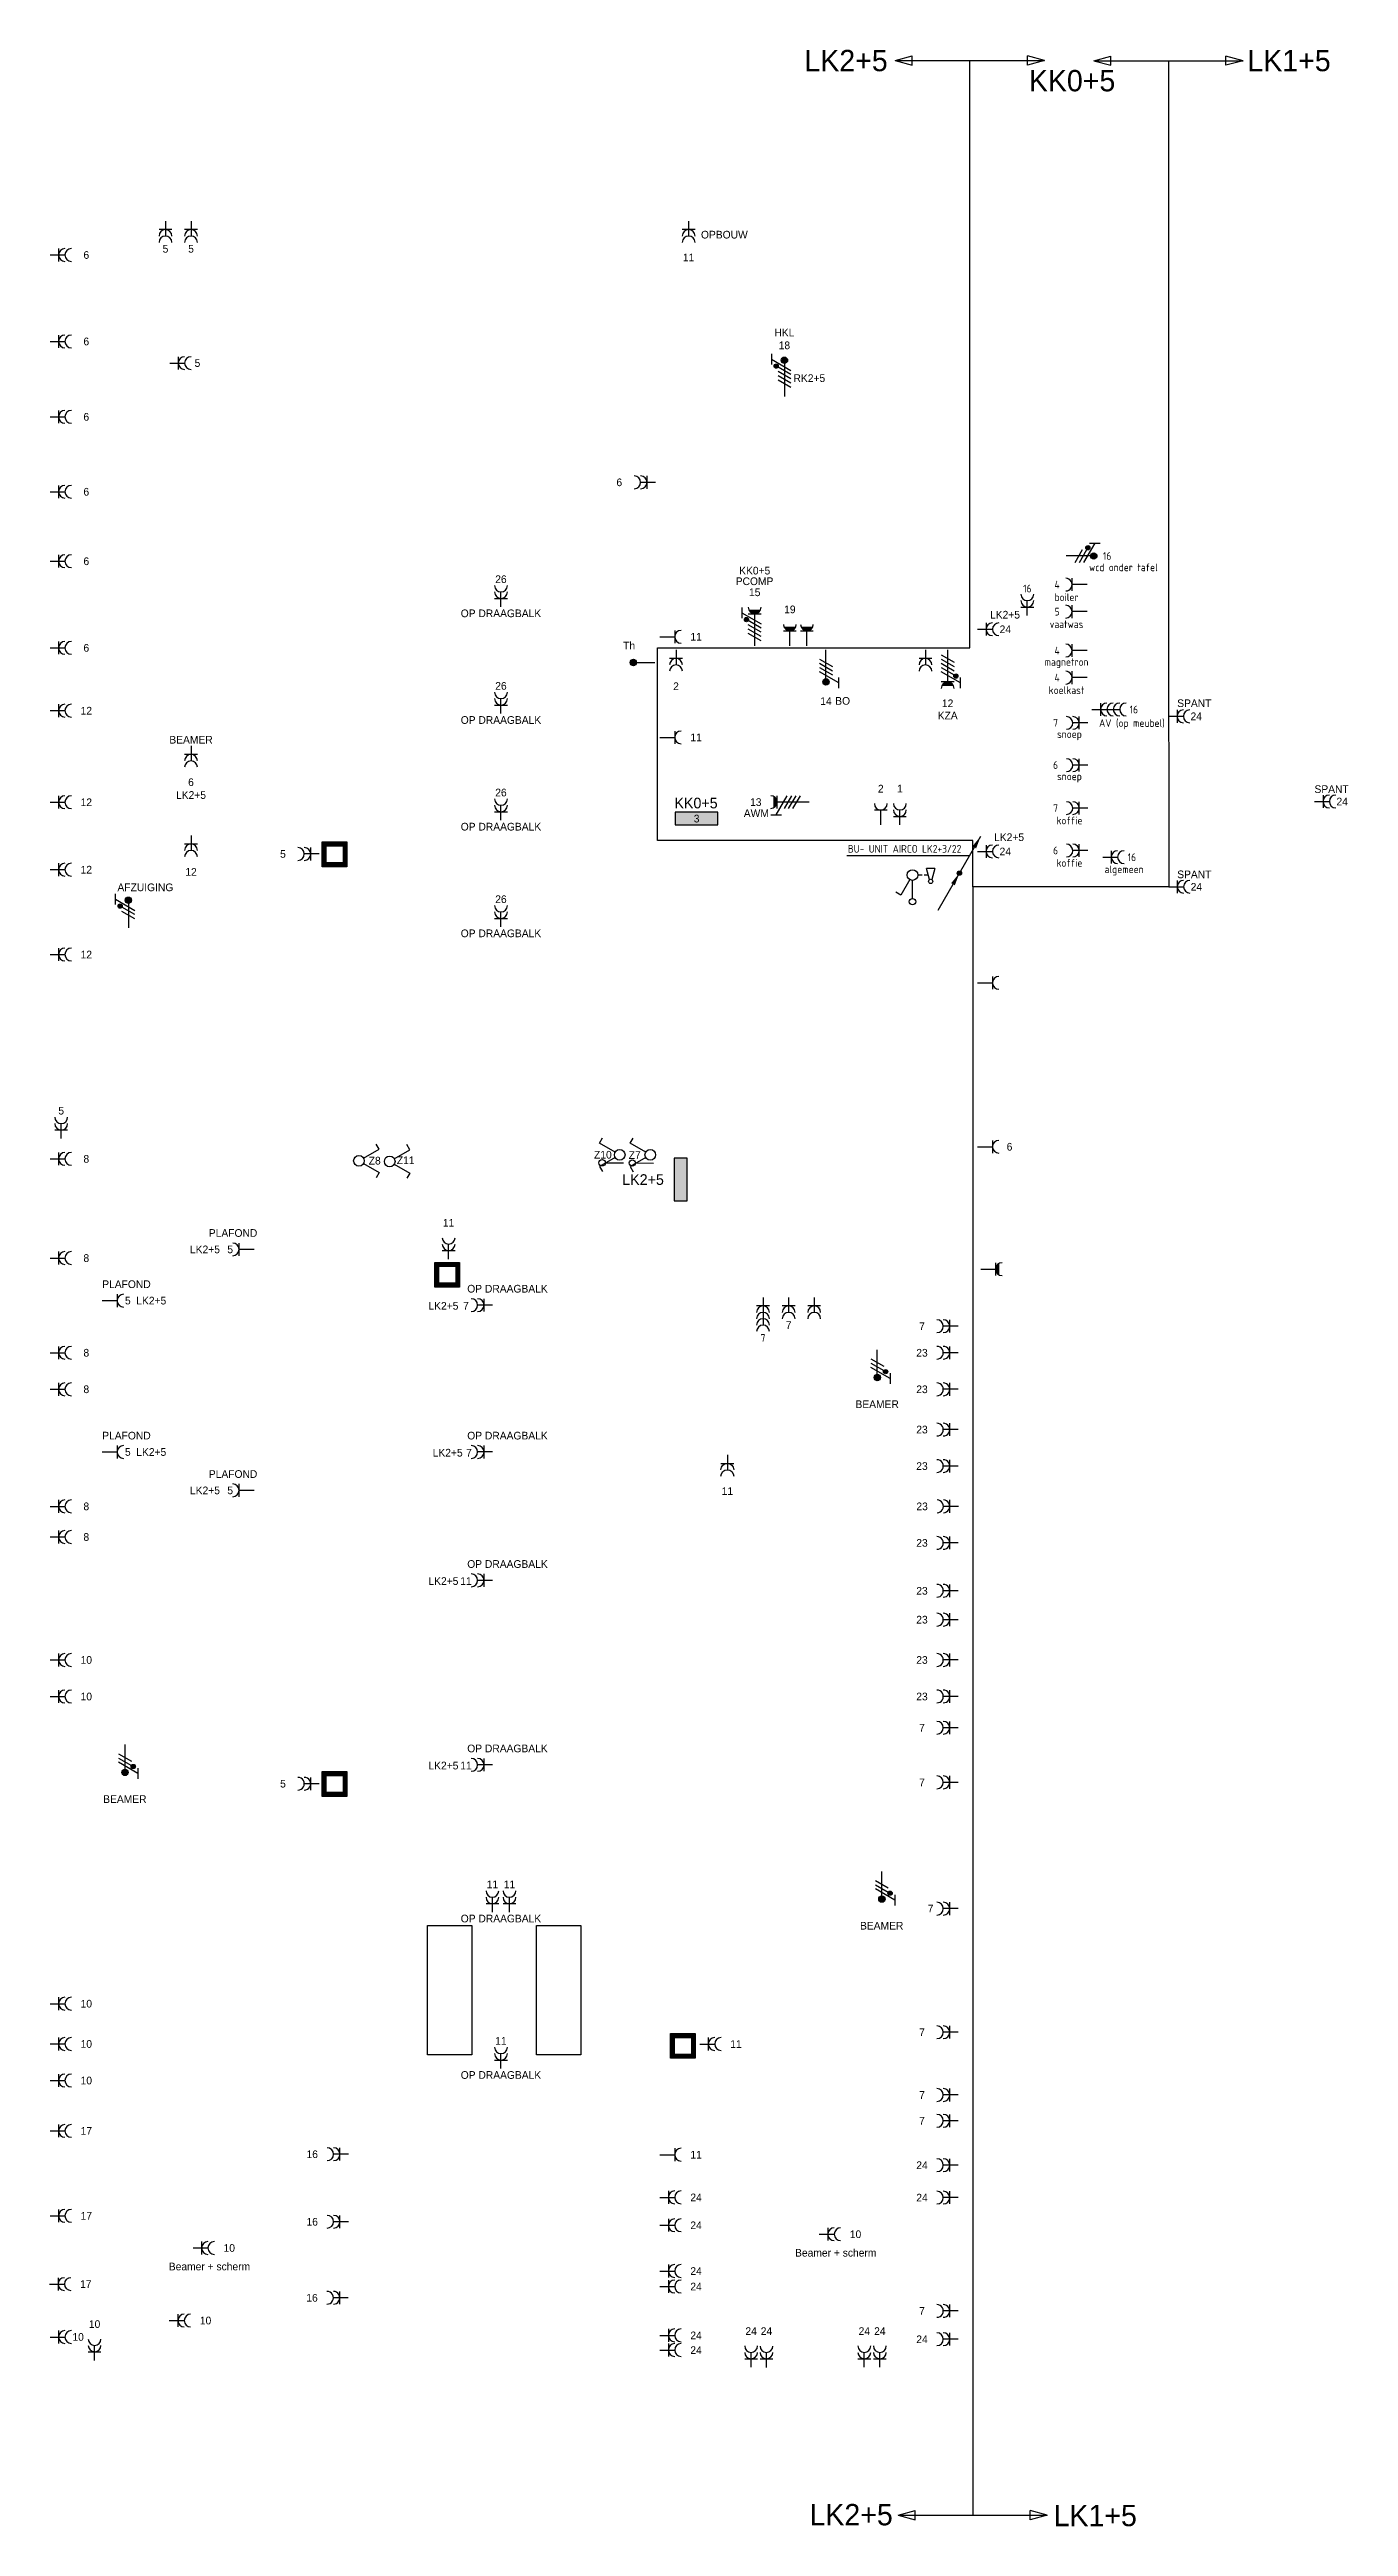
# Model space of a CAD drawing. Header units: millimetres. Extents: x -5310 to 109871, y 0 to 83621.
# Drawn here: x 45364 to 75821, y 25570 to 83621 of the extents above; entities that cross this region are included whole.
import ezdxf
from ezdxf.enums import TextEntityAlignment as Align
from ezdxf.lldxf.tags import DXFTag

# ---------------------------------------------------------------- set-up
doc = ezdxf.new("R2010")
doc.units = ezdxf.units.MM
doc.header["$LTSCALE"] = 100
for name, color, linetype in [('EL6112--', 3, 'Continuous'), ('EL6132--', 3, 'Continuous'), ('EL6212--', 3, 'Continuous'), ('EL6212--_S', 4, 'Continuous'), ('EL6221--', 3, 'Continuous'), ('EL6222--', 3, 'Continuous'), ('EL6311--', 3, 'Continuous')]:
    doc.layers.add(name, color=color, linetype=linetype)
doc.styles.add('buro-018', font='BUROFONT.shx', dxfattribs={"height": 180})
doc.styles.add('BURO-025', font='BUROFONT.shx', dxfattribs={"height": 250})
doc.styles.add('BURO-035', font='BUROFONT.shx', dxfattribs={"height": 350})
doc.styles.add('STABICAD-012', font='ISOCP.SHX', dxfattribs={"height": 1.2})
doc.styles.add('STABICAD-018', font='ISOCP.SHX', dxfattribs={"height": 180})
tags = doc.linetypes.add('CENTER', pattern=[2, 1.25, -0.25, 0.25, -0.25]).pattern_tags.tags
tags[10:11] = [DXFTag(74, 4), DXFTag(75, 0), DXFTag(340, '0'), DXFTag(46, 1.0), DXFTag(50, 0.0), DXFTag(44, 0.0), DXFTag(45, 0.0)]
tags[8:9] = [DXFTag(74, 4), DXFTag(75, 0), DXFTag(340, '0'), DXFTag(46, 1.0), DXFTag(50, 0.0), DXFTag(44, 0.0), DXFTag(45, 0.0)]
tags[6:7] = [DXFTag(74, 4), DXFTag(75, 0), DXFTag(340, '0'), DXFTag(46, 1.0), DXFTag(50, 0.0), DXFTag(44, 0.0), DXFTag(45, 0.0)]
tags[4:5] = [DXFTag(74, 4), DXFTag(75, 0), DXFTag(340, '0'), DXFTag(46, 1.0), DXFTag(50, 0.0), DXFTag(44, 0.0), DXFTag(45, 0.0)]

msp = doc.modelspace()

# ---------------------------------------------------------------- texts
at = {"layer": 'EL6112--', "color": 1, "style": 'STABICAD-018'}
msp.add_text(' BU- UNIT AIRCO LK2+3/22', height=180, dxfattribs=at).set_placement((63979, 64798))
at = {"layer": 'EL6212--', "color": 1, "style": 'buro-018'}
msp.add_text('BEAMER', height=180, dxfattribs=at).set_placement((48682, 67445), align=Align.MIDDLE_CENTER)
for s, p in [('AFZUIGING', (46957, 63896)), ('PLAFOND', (49100, 55795)), ('PLAFOND', (46600, 54595)), ('OP DRAAGBALK', (55159, 54489)), ('PLAFOND', (46600, 51046)), ('OP DRAAGBALK', (55159, 51046)), ('PLAFOND', (49100, 50146)), ('OP DRAAGBALK', (55159, 48037)), ('OP DRAAGBALK', (55159, 43714))]:
    msp.add_text(s, height=180, dxfattribs=at).set_placement(p)
at = {"layer": 'EL6222--', "color": 1, "style": 'buro-018'}
for s, p in [('OPBOUW', (60639, 79193)), ('SPANT', (71805, 68211)), ('SPANT', (75024, 66198)), ('SPANT', (71805, 64200))]:
    msp.add_text(s, height=180, dxfattribs=at).set_placement(p)
for p in [(55949, 70408), (55949, 67908), (55949, 65408), (55949, 62908), (55949, 39818), (55949, 36151)]:
    msp.add_text('OP DRAAGBALK', height=180, dxfattribs=at).set_placement(p, align=Align.MIDDLE_CENTER)

# ---------------------------------------------------------------- blocks, each defined once
blk = doc.blocks.new('111304A')
at = {"color": 0, "linetype": 'Continuous'}
for p, q in [((-1.5, 3), (1.5, 3)), ((0, 1), (0, 4.5))]:
    blk.add_line(p, q, dxfattribs=at)
for centre in [(0, 6), (0, 4.5)]:
    blk.add_arc(centre, 1.5, 180, 0, dxfattribs=at)
at = {"color": 0, "linetype": 'Continuous', "style": 'buro-018'}
for tag, p in [('PANEL', (0, 11.5)), ('CIRCUIT', (0, 8.5)), ('SUBCIRCUIT', (4.5, 8.5))]:
    blk.add_attdef(tag, text='', height=1.8, dxfattribs=at).set_placement(p, align=Align.MIDDLE)
at = {"color": 0, "linetype": 'Continuous', "style": 'buro-018', "flags": 1}
for tag, p in [('POWERCODE', (13, 8.5)), ('ARTICLECODE', (0, 0))]:
    blk.add_attdef(tag, text='', height=1.8, dxfattribs=at).set_placement(p, align=Align.MIDDLE)
blk = doc.blocks.new('111304')
at = {"color": 0, "linetype": 'Continuous'}
for p, q in [((-1.5, 4.5), (1.5, 4.5)), ((0, 1), (0, 4.5))]:
    blk.add_line(p, q, dxfattribs=at)
blk.add_arc((0, 6), 1.5, 180, 0, dxfattribs=at)
at = {"color": 0, "linetype": 'Continuous', "style": 'buro-018'}
for tag, p in [('PANEL', (0, 11.5)), ('CIRCUIT', (0, 8.5)), ('SUBCIRCUIT', (4.5, 8.5))]:
    blk.add_attdef(tag, text='', height=1.8, dxfattribs=at).set_placement(p, align=Align.MIDDLE)
at = {"color": 0, "linetype": 'Continuous', "style": 'buro-018', "flags": 1}
for tag, p in [('POWERCODE', (13, 8.5)), ('ARTICLECODE', (0, 0))]:
    blk.add_attdef(tag, text='', height=1.8, dxfattribs=at).set_placement(p, align=Align.MIDDLE)
blk = doc.blocks.new('111304WD')
at = {"color": 0, "linetype": 'Continuous'}
for p, q in [((-1.5, 4.5), (1.5, 4.5)), ((1.3, 5.25), (-1.3, 5.25)), ((1.16, 5.05), (-1.16, 5.05)), ((0.96, 4.85), (-0.96, 4.85)), ((0.65, 4.65), (-0.65, 4.65)), ((0, 1), (0, 4.5))]:
    blk.add_line(p, q, dxfattribs=at)
blk.add_arc((0, 6), 1.5, 180, 0, dxfattribs=at)
at = {"color": 0, "linetype": 'Continuous', "style": 'buro-018'}
for tag, p in [('PANEL', (0, 11.5)), ('CIRCUIT', (0, 8.5)), ('SUBCIRCUIT', (4.5, 8.5))]:
    blk.add_attdef(tag, text='', height=1.8, dxfattribs=at).set_placement(p, align=Align.MIDDLE)
at = {"color": 0, "linetype": 'Continuous', "style": 'buro-018', "flags": 1}
for tag, p in [('POWERCODE', (13, 8.5)), ('ARTICLECODE', (0, 0))]:
    blk.add_attdef(tag, text='', height=1.8, dxfattribs=at).set_placement(p, align=Align.MIDDLE)
blk = doc.blocks.new('1116A4C')
at = {"color": 0, "linetype": 'Continuous'}
for p, q in [((-5, 4), (-5, 1)), ((5, 4), (-5, 4)), ((-5, 1), (5, 1)), ((5, 1), (5, 4))]:
    blk.add_line(p, q, dxfattribs=at)
blk.add_solid([(-5, 4), (-5, 1), (5, 4), (5, 1)], dxfattribs=at)
at = {"color": 0, "linetype": 'Continuous', "style": 'buro-018'}
for tag, p in [('PANEL', (0, 15)), ('PANELNAME', (0, 6)), ('CIRCUIT', (0, 9)), ('SUBCIRCUIT', (4.5, 9))]:
    blk.add_attdef(tag, text='', height=1.8, dxfattribs=at).set_placement(p, align=Align.MIDDLE)
at = {"color": 0, "linetype": 'Continuous', "style": 'buro-018', "flags": 1}
blk.add_attdef('ARTICLECODE', text='', height=1.8, dxfattribs=at).set_placement((0, 0), align=Align.MIDDLE)
at = {"layer": 'EL6222--', "color": 1, "style": 'STABICAD-012', "flags": 1}
blk.add_attdef('CASCADINGPANEL', text='', height=1.8, rotation=89.99996, dxfattribs=at).set_placement((950.89, 579.66), align=Align.MIDDLE_CENTER)
blk = doc.blocks.new('111304DW')
at = {"color": 0, "linetype": 'Continuous'}
for p, q in [((-3, 9.98), (-3, 7.48)), ((-3, 8.73), (1.5, 6.13)), ((-1.5, 8.5), (1.5, 8.5)), ((1.5, 5.13), (-1.5, 6.87)), ((1.5, 4.13), (-1.5, 5.87)), ((1.3, 9.25), (-1.3, 9.25)), ((1.16, 9.05), (-1.16, 9.05)), ((0.96, 8.85), (-0.96, 8.85)), ((0.65, 8.65), (-0.65, 8.65)), ((0, 1), (0, 8.5)), ((1.5, 3.13), (-1.5, 4.87)), ((1.5, 2.13), (-1.5, 3.87))]:
    blk.add_line(p, q, dxfattribs=at)
blk.add_lwpolyline([(-1.68, 7.12, 0.5, 0.5, 1), (-2.18, 7.12, 0.5, 0.5, 1)], format="xyseb", close=True, dxfattribs=at)
blk.add_circle((-1.93, 7.12), 0.5, dxfattribs=at)
blk.add_arc((0, 10), 1.5, 180, 0, dxfattribs=at)
at = {"color": 0, "linetype": 'Continuous', "style": 'buro-018'}
for tag, p in [('CIRCUIT', (0, 12.5)), ('PANEL', (0, 15.5)), ('SUBCIRCUIT', (4.5, 12.5))]:
    blk.add_attdef(tag, text='', height=1.8, dxfattribs=at).set_placement(p, align=Align.MIDDLE)
at = {"color": 0, "linetype": 'Continuous', "style": 'buro-018', "flags": 1}
for tag, p in [('POWERCODE', (13, 12.5)), ('ARTICLECODE', (0, 0))]:
    blk.add_attdef(tag, text='', height=1.8, dxfattribs=at).set_placement(p, align=Align.MIDDLE)
blk = doc.blocks.new('E00080')
at = {"color": 0, "linetype": 'Continuous'}
for p, q in [((-3, 9.98), (-3, 7.48)), ((-3, 8.73), (1.5, 6.13)), ((1.5, 5.13), (-1.5, 6.87)), ((1.5, 4.13), (-1.5, 5.87)), ((0, 8.5), (0, 1)), ((1.5, 3.13), (-1.5, 4.87))]:
    blk.add_line(p, q, dxfattribs=at)
at = {"color": 0}
blk.add_lwpolyline([(-0.38, 8.5, 0.75, 0.75, 1), (0.38, 8.5, 0.75, 0.75, 1)], format="xyseb", close=True, dxfattribs=at)
at = {"color": 0, "linetype": 'Continuous'}
blk.add_circle((0, 8.5), 0.75, dxfattribs=at)
at = {"color": 0, "linetype": 'Continuous', "style": 'buro-018'}
for tag, p in [('CIRCUIT', (0, 12)), ('PANEL', (0, 15)), ('SUBCIRCUIT', (4.5, 12))]:
    blk.add_attdef(tag, text='', height=1.8, dxfattribs=at).set_placement(p, align=Align.MIDDLE)
at = {"color": 0, "linetype": 'Continuous', "style": 'buro-018', "flags": 1}
for tag, p in [('POWERCODE', (13, 12)), ('ARTICLECODE', (0, 0))]:
    blk.add_attdef(tag, text='', height=1.8, dxfattribs=at).set_placement(p, align=Align.MIDDLE)
blk = doc.blocks.new('111304EW')
at = {"color": 0, "linetype": 'Continuous'}
for p, q in [((-3, 9.98), (-3, 7.48)), ((-3, 8.73), (1.5, 6.13)), ((-1.5, 8.5), (1.5, 8.5)), ((1.5, 5.13), (-1.5, 6.87)), ((1.5, 4.13), (-1.5, 5.87)), ((1.3, 9.25), (-1.3, 9.25)), ((1.16, 9.05), (-1.16, 9.05)), ((0.96, 8.85), (-0.96, 8.85)), ((0.65, 8.65), (-0.65, 8.65)), ((0, 1), (0, 8.5)), ((1.5, 3.13), (-1.5, 4.87))]:
    blk.add_line(p, q, dxfattribs=at)
blk.add_arc((0, 10), 1.5, 180, 0, dxfattribs=at)
at = {"color": 0, "linetype": 'Continuous', "style": 'buro-018'}
for tag, p in [('CIRCUIT', (0, 12.5)), ('PANEL', (0, 15.5)), ('SUBCIRCUIT', (4.5, 12.5))]:
    blk.add_attdef(tag, text='', height=1.8, dxfattribs=at).set_placement(p, align=Align.MIDDLE)
at = {"color": 0, "linetype": 'Continuous', "style": 'buro-018', "flags": 1}
for tag, p in [('POWERCODE', (13, 12.5)), ('ARTICLECODE', (0, 0))]:
    blk.add_attdef(tag, text='', height=1.8, dxfattribs=at).set_placement(p, align=Align.MIDDLE)
blk = doc.blocks.new('111405')
at = {"color": 0, "linetype": 'Continuous'}
for p, q in [((-2.74, 7), (-3.95, 6.3)), ((-0.62, 3.33), (-2.74, 7)), ((0.62, 3.33), (2.74, 7)), ((2.74, 7), (3.95, 6.3))]:
    blk.add_line(p, q, dxfattribs=at)
blk.add_circle((0, 2.25), 1.25, dxfattribs=at)
at = {"color": 0, "linetype": 'Continuous', "style": 'buro-018'}
for tag, p in [('SWITCHCODE1', (-3.42, 9)), ('SWITCHCODE2', (3.42, 9))]:
    blk.add_attdef(tag, text='', height=1.8, dxfattribs=at).set_placement(p, align=Align.MIDDLE)
at = {"color": 0, "linetype": 'Continuous', "style": 'buro-018', "flags": 1}
blk.add_attdef('ARTICLECODE', text='', height=1.8, dxfattribs=at).set_placement((0, 0), align=Align.MIDDLE)
blk = doc.blocks.new('E00078')
at = {"color": 0, "linetype": 'Continuous'}
for p, q in [((-3, 6.48), (-3, 8.98)), ((-3, 7.73), (1.5, 5.13)), ((1.5, 4.13), (-1.5, 5.87)), ((0, 7.5), (0, 1)), ((1.5, 3.13), (-1.5, 4.87))]:
    blk.add_line(p, q, dxfattribs=at)
blk.add_lwpolyline([(-2.18, 6.12, 0.5, 0.5, 1), (-1.68, 6.12, 0.5, 0.5, 1)], format="xyseb", close=True, dxfattribs=at)
at = {"color": 0}
blk.add_lwpolyline([(-0.38, 7.5, 0.75, 0.75, 1), (0.38, 7.5, 0.75, 0.75, 1)], format="xyseb", close=True, dxfattribs=at)
at = {"color": 0, "linetype": 'Continuous'}
for centre, radius in [((-1.93, 6.12), 0.5), ((0, 7.5), 0.75)]:
    blk.add_circle(centre, radius, dxfattribs=at)
at = {"color": 0, "linetype": 'Continuous', "style": 'buro-018'}
for tag, p in [('CIRCUIT', (0, 11)), ('PANEL', (0, 14)), ('SUBCIRCUIT', (4.5, 11))]:
    blk.add_attdef(tag, text='', height=1.8, dxfattribs=at).set_placement(p, align=Align.MIDDLE)
at = {"color": 0, "linetype": 'Continuous', "style": 'buro-018', "flags": 1}
for tag, p in [('POWERCODE', (13, 11)), ('ARTICLECODE', (0, 0))]:
    blk.add_attdef(tag, text='', height=1.8, dxfattribs=at).set_placement(p, align=Align.MIDDLE)
blk = doc.blocks.new('1114A6')
at = {"color": 0, "linetype": 'Continuous'}
for p, q in [((-5.25, 0.75), (-4.51, 3.33)), ((-5.25, 0.75), (-3.25, 0.75)), ((-3.99, 3.33), (-3.25, 0.75)), ((-3.68, 2.25), (-2.75, 2.25)), ((-2.25, 2.25), (-1.25, 2.25))]:
    blk.add_line(p, q, dxfattribs=at)
blk.add_circle((-4.25, 3.75), 0.5, dxfattribs=at)
blk = doc.blocks.new('1114A1-SL1')
at = {"color": 0, "linetype": 'Continuous'}
for p, q in [((0.62, 3.33), (2.74, 7)), ((2.74, 7), (3.95, 6.3))]:
    blk.add_line(p, q, dxfattribs=at)
blk.add_circle((0, 2.25), 1.25, dxfattribs=at)
at = {"color": 0, "zscale": 100}
blk.add_blockref('1114A6', (0, 0), dxfattribs=at)
at = {"color": 0, "linetype": 'Continuous', "style": 'buro-018'}
blk.add_attdef('SWITCHCODE', text='', height=1.8, dxfattribs=at).set_placement((3.36, 9), align=Align.MIDDLE)
at = {"color": 0, "linetype": 'Continuous', "style": 'buro-018', "flags": 1}
blk.add_attdef('ARTICLECODE', text='', height=1.8, dxfattribs=at).set_placement((0, 0), align=Align.MIDDLE)
blk = doc.blocks.new('E00082')
at = {"color": 0, "linetype": 'Continuous'}
for p, q in [((-3, 10.98), (-3, 8.48)), ((-3, 9.73), (1.5, 7.13)), ((1.5, 6.13), (-1.5, 7.87)), ((1.5, 5.13), (-1.5, 6.87)), ((1.5, 4.13), (-1.5, 5.87)), ((0, 9.5), (0, 1)), ((1.5, 3.13), (-1.5, 4.87))]:
    blk.add_line(p, q, dxfattribs=at)
blk.add_lwpolyline([(-1.68, 8.12, 0.5, 0.5, 1), (-2.18, 8.12, 0.5, 0.5, 1)], format="xyseb", close=True, dxfattribs=at)
at = {"color": 0}
blk.add_lwpolyline([(-0.38, 9.5, 0.75, 0.75, 1), (0.38, 9.5, 0.75, 0.75, 1)], format="xyseb", close=True, dxfattribs=at)
at = {"color": 0, "linetype": 'Continuous'}
for centre, radius in [((-1.93, 8.12), 0.5), ((0, 9.5), 0.75)]:
    blk.add_circle(centre, radius, dxfattribs=at)
at = {"color": 0, "linetype": 'Continuous', "style": 'buro-018'}
for tag, p in [('CIRCUIT', (0, 13)), ('PANEL', (0, 16)), ('SUBCIRCUIT', (4.5, 13))]:
    blk.add_attdef(tag, text='', height=1.8, dxfattribs=at).set_placement(p, align=Align.MIDDLE)
at = {"color": 0, "linetype": 'Continuous', "style": 'buro-018', "flags": 1}
for tag, p in [('POWERCODE', (13, 13)), ('ARTICLECODE', (0, 0))]:
    blk.add_attdef(tag, text='', height=1.8, dxfattribs=at).set_placement(p, align=Align.MIDDLE)
blk = doc.blocks.new('E00128')
at = {"color": 0, "linetype": 'Continuous'}
blk.add_line((0, 5.25), (0, 1), dxfattribs=at)
blk.add_circle((0, 6), 0.75, dxfattribs=at)
at = {"color": 7, "style": 'buro-018'}
blk.add_attdef('TEXT1', text='', height=1.8, dxfattribs=at).set_placement((0, 9), align=Align.MIDDLE)
at = {"color": 0, "linetype": 'Continuous', "style": 'buro-018', "flags": 1}
blk.add_attdef('ARTICLECODE', text='', height=1.8, dxfattribs=at).set_placement((0, 0), align=Align.MIDDLE)
blk = doc.blocks.new('E00160')
at = {"color": 0, "linetype": 'Continuous'}
for p, q in [((-17.5, 0), (-13.5, 1.07)), ((-17.5, 0), (17.5, 0)), ((-17.5, 0), (-13.5, -1.07)), ((-13.5, -1.07), (-13.5, 1.07)), ((17.5, 0), (13.5, 1.07)), ((13.5, -1.07), (13.5, 1.07)), ((17.5, 0), (13.5, -1.07))]:
    blk.add_line(p, q, dxfattribs=at)
at = {"color": 0, "linetype": 'Continuous', "style": 'BURO-035'}
for tag, p in [('TEXT2', (-22.5, 0)), ('TEXT1', (22.5, 0))]:
    blk.add_attdef(tag, text='', height=3.5, dxfattribs=at).set_placement(p, align=Align.MIDDLE)
blk = doc.blocks.new('E00532')
at = {"linetype": 'ByBlock'}
h = blk.add_hatch(color=0, dxfattribs=at)
edge = h.paths.add_edge_path()
edge.add_arc((0, 6), 0.75, 0, 360)
at = {"color": 0, "linetype": 'ByBlock'}
blk.add_line((0, 5.25), (0, 1), dxfattribs=at)
blk.add_circle((0, 6), 0.75, dxfattribs=at)
at = {"color": 0, "linetype": 'ByBlock', "style": 'buro-018'}
for tag, p in [('E_COMMENT1', (0, 12)), ('E_TEL1', (0, 9)), ('TEXT1', (4, 6))]:
    blk.add_attdef(tag, text='', height=1.8, dxfattribs=at).set_placement(p, align=Align.MIDDLE)
at = {"color": 0, "linetype": 'Continuous', "style": 'buro-018', "flags": 1}
blk.add_attdef('ARTICLECODE', text='', height=1.8, dxfattribs=at).set_placement((0, 0), align=Align.MIDDLE)
blk = doc.blocks.new('111304C')
at = {"color": 0, "linetype": 'Continuous'}
for p, q in [((0, 1), (0, 7.5)), ((-1.5, 3), (1.5, 3))]:
    blk.add_line(p, q, dxfattribs=at)
for centre in [(0, 9), (0, 7.5), (0, 6), (0, 4.5)]:
    blk.add_arc(centre, 1.5, 180, 0, dxfattribs=at)
at = {"color": 0, "linetype": 'Continuous', "style": 'STABICAD-018'}
for tag, p in [('CIRCUIT', (0, 11.5)), ('PANEL', (0, 14.5)), ('SUBCIRCUIT', (4.5, 11.5)), ('ARTICLECODE', (0, 0))]:
    blk.add_attdef(tag, text='', height=1.8, dxfattribs=at).set_placement(p, align=Align.MIDDLE)
at = {"color": 0, "linetype": 'Continuous', "style": 'STABICAD-018', "flags": 1}
blk.add_attdef('POWERCODE', text='', height=1.8, dxfattribs=at).set_placement((13, 11.5), align=Align.MIDDLE)
blk = doc.blocks.new('E00414')
at = {"color": 0, "linetype": 'Continuous'}
for p, q in [((-2.9, -2.9), (-2.9, 2.9)), ((-2.9, 2.9), (2.9, 2.9)), ((-2, 2), (2, 2)), ((-2, -2), (-2, 2)), ((2, 2), (2, -2)), ((2.9, 2.9), (2.9, -2.9)), ((2.9, -2.9), (-2.9, -2.9)), ((2, -2), (-2, -2))]:
    blk.add_line(p, q, dxfattribs=at)
for points in [[(-2.9, 2.9), (2.9, 2.9), (-2, 2), (2, 2)], [(-2, -2), (-2.9, -2.9), (-2, 2), (-2.9, 2.9)], [(2, 2), (2.9, 2.9), (2, -2), (2.9, -2.9)], [(2, -2), (2.9, -2.9), (-2, -2), (-2.9, -2.9)]]:
    blk.add_solid(points, dxfattribs=at)
at = {"color": 0, "linetype": 'Continuous', "style": 'STABICAD-018'}
for tag, p in [('CIRCUIT', (0, 5)), ('PANEL', (0, 8)), ('SUBCIRCUIT', (4.5, 5)), ('ARTICLECODE', (0, 0))]:
    blk.add_attdef(tag, text='', height=1.8, dxfattribs=at).set_placement(p, align=Align.MIDDLE)
at = {"color": 0, "linetype": 'Continuous', "style": 'STABICAD-018', "flags": 1}
blk.add_attdef('POWERCODE', text='', height=1.8, dxfattribs=at).set_placement((13, 5), align=Align.MIDDLE)
blk = doc.blocks.new('E00429')
at = {"color": 0, "linetype": 'Continuous'}
for p, q in [((0, 0), (5, 8.66)), ((-5, -8.66), (0, 0))]:
    blk.add_line(p, q, dxfattribs=at)
for points in [[(5, 8.66, 0, 1, 0), (3.5, 6.06, 1, 1, 0)], [(0, 0, 0, 1, 0), (-1.5, -2.6, 1, 1, 0)]]:
    blk.add_lwpolyline(points, format="xyseb", dxfattribs=at)
blk.add_lwpolyline([(-0.25, 0, 0.5, 0.5, 1), (0.25, 0, 0.5, 0.5, 1)], format="xyseb", close=True, dxfattribs=at)
blk.add_circle((0, 0), 0.5, dxfattribs=at)
at = {"color": 0, "linetype": 'Continuous', "style": 'STABICAD-018'}
blk.add_attdef('ARTICLECODE', text='', height=1.8, dxfattribs=at).set_placement((0, 0), align=Align.MIDDLE)

# ---------------------------------------------------------------- linework, layer by layer
at = {"layer": 'EL6112--', "color": 1}
msp.add_lwpolyline([(66926, 64724), (64056, 64724)], dxfattribs=at)
at = {"layer": 'EL6212--_S', "linetype": 'CENTER'}
for p, q in [((66944, 69597), (66944, 83364)), ((71599, 83360), (71599, 70795)), ((71599, 70795), (71605, 64000)), ((59620, 65085), (59620, 69597)), ((59620, 69597), (66944, 69597)), ((67010, 65085), (59620, 65085)), ((67010, 63998), (67010, 65085)), ((71605, 64000), (67010, 63998)), ((67010, 63998), (67010, 25836))]:
    msp.add_line(p, q, dxfattribs=at)
at = {"layer": 'EL6222--'}
for points in [[(54224, 39653), (55266, 39653), (55266, 36621), (54224, 36621)], [(56782, 39653), (57824, 39653), (57824, 36621), (56782, 36621)]]:
    msp.add_lwpolyline(points, close=True, dxfattribs=at)

# ---------------------------------------------------------------- block references
at = {"layer": 'EL6112--', "linetype": 'Continuous', "xscale": 100, "yscale": 100, "zscale": 100}
msp.add_blockref('E00429', (66698, 64318), dxfattribs=at)
at = {"layer": 'EL6132--', "linetype": 'Continuous'}
ref = msp.add_blockref('E00532', (59654, 69254), dxfattribs=dict(at, xscale=100, yscale=100, zscale=100, rotation=89.87742458643689))
ref.add_attrib('TEXT1', 'Th', dxfattribs={"layer": '0', "color": 1, "linetype": 'ByBlock', "height": 180, "style": 'buro-018'}).set_placement((58955, 69655), align=Align.MIDDLE)
at = {"layer": 'EL6132--', "linetype": 'Continuous', "xscale": 100, "yscale": 100, "zscale": 100}
for p, rotation in [((65599, 64250), 180), ((58920, 57529), 89.87750814133804), ((59629, 57525), 89.87750814133804)]:
    msp.add_blockref('E00128', p, dxfattribs=dict(at, rotation=rotation))
at = {"layer": 'EL6212--', "linetype": 'Continuous'}
ref = msp.add_blockref('1116A4C', (60537, 65850), dxfattribs=dict(at, xscale=100, yscale=100, zscale=100, rotation=180))
ref.add_attrib('CIRCUIT', '3', dxfattribs={"layer": '0', "color": 1, "linetype": 'ByBlock', "height": 180, "style": 'buro-018'}).set_placement((60537, 65597), align=Align.MIDDLE)
ref.add_attrib('PANELNAME', 'KK0+5', dxfattribs={"layer": '0', "color": 2, "linetype": 'ByBlock', "height": 250, "style": 'BURO-025'}).set_placement((60523, 65962), align=Align.MIDDLE)
ref = msp.add_blockref('1116A4C', (60412, 57137), dxfattribs=dict(at, xscale=100, yscale=100, zscale=100, rotation=90.00000000000001))
ref.add_attrib('PANELNAME', 'LK2+5', dxfattribs={"layer": '0', "color": 2, "linetype": 'ByBlock', "height": 250, "style": 'BURO-025'}).set_placement((59281, 57137), align=Align.MIDDLE)
at = {"layer": 'EL6212--_S', "linetype": 'Continuous'}
ref = msp.add_blockref('E00160', (66944, 83364), dxfattribs=dict(at, xscale=100, yscale=100, zscale=100))
ref.add_attrib('TEXT1', 'KK0+5', dxfattribs={"layer": '0', "color": 4, "linetype": 'ByBlock', "height": 500, "style": 'buro-018'}).set_placement((69340, 82892), align=Align.MIDDLE)
ref.add_attrib('TEXT2', 'LK2+5', dxfattribs={"layer": '0', "color": 4, "linetype": 'ByBlock', "height": 500, "style": 'buro-018'}).set_placement((64041, 83364), align=Align.MIDDLE)
ref = msp.add_blockref('E00160', (71599, 83360), dxfattribs=dict(at, xscale=100, yscale=100, zscale=100))
ref.add_attrib('TEXT1', 'LK1+5', dxfattribs={"layer": '0', "color": 4, "linetype": 'ByBlock', "height": 500, "style": 'buro-018'}).set_placement((74428, 83360), align=Align.MIDDLE)
ref = msp.add_blockref('E00160', (67010, 25836), dxfattribs=dict(at, xscale=100, yscale=100, zscale=100))
ref.add_attrib('TEXT1', 'LK1+5', dxfattribs={"layer": '0', "color": 4, "linetype": 'ByBlock', "height": 500, "style": 'buro-018'}).set_placement((69883, 25823), align=Align.MIDDLE)
ref.add_attrib('TEXT2', 'LK2+5', dxfattribs={"layer": '0', "color": 4, "linetype": 'ByBlock', "height": 500, "style": 'buro-018'}).set_placement((64160, 25847), align=Align.MIDDLE)
at = {"layer": 'EL6221--', "linetype": 'Continuous'}
ref = msp.add_blockref('E00082', (62595, 75389), dxfattribs=dict(at, xscale=100, yscale=100, zscale=100))
ref.add_attrib('CIRCUIT', '18', dxfattribs={"layer": '0', "color": 1, "linetype": 'ByBlock', "height": 180, "style": 'buro-018'}).set_placement((62595, 76689), align=Align.MIDDLE)
ref.add_attrib('PANEL', 'HKL', dxfattribs={"layer": '0', "color": 1, "linetype": 'ByBlock', "height": 180, "style": 'buro-018'}).set_placement((62595, 76989), align=Align.MIDDLE)
ref.add_attrib('POWERCODE', 'RK2+5', dxfattribs={"layer": '0', "color": 1, "linetype": 'ByBlock', "height": 180, "style": 'buro-018'}).set_placement((63180, 75920), align=Align.MIDDLE)
ref = msp.add_blockref('111304DW', (61899, 69550), dxfattribs=dict(at, xscale=100, yscale=100, zscale=100))
ref.add_attrib('PANEL', 'KK0+5', dxfattribs={"layer": '0', "color": 1, "linetype": 'ByBlock', "height": 180, "style": 'buro-018'}).set_placement((61899, 71409), align=Align.MIDDLE)
ref.add_attrib('POWERCODE', 'PCOMP', dxfattribs={"layer": '0', "color": 1, "linetype": 'ByBlock', "height": 180, "style": 'buro-018'}).set_placement((61895, 71160), align=Align.MIDDLE)
ref.add_attrib('CIRCUIT', '15', dxfattribs={"layer": '0', "color": 1, "linetype": 'ByBlock', "height": 180, "style": 'buro-018'}).set_placement((61899, 70900), align=Align.MIDDLE)
ref = msp.add_blockref('E00080', (63570, 69650), dxfattribs=dict(at, xscale=100, yscale=100, zscale=100, rotation=180))
ref.add_attrib('POWERCODE', 'BO', dxfattribs={"layer": '0', "color": 1, "linetype": 'ByBlock', "height": 180, "style": 'buro-018'}).set_placement((63961, 68356), align=Align.MIDDLE)
ref.add_attrib('CIRCUIT', '14', dxfattribs={"layer": '0', "color": 1, "linetype": 'ByBlock', "height": 180, "style": 'buro-018'}).set_placement((63570, 68350), align=Align.MIDDLE)
ref = msp.add_blockref('111304DW', (66422, 69650), dxfattribs=dict(at, xscale=100, yscale=100, zscale=100, rotation=180))
ref.add_attrib('CIRCUIT', '12', dxfattribs={"layer": '0', "color": 1, "linetype": 'ByBlock', "height": 180, "style": 'buro-018'}).set_placement((66422, 68300), align=Align.MIDDLE)
ref.add_attrib('POWERCODE', 'KZA', dxfattribs={"layer": '0', "color": 1, "linetype": 'ByBlock', "height": 180, "style": 'buro-018'}).set_placement((66424, 68012), align=Align.MIDDLE)
ref = msp.add_blockref('111304EW', (63274, 65984), dxfattribs=dict(at, xscale=100, yscale=100, zscale=100, rotation=90.00000000000001))
ref.add_attrib('POWERCODE', 'AWM', dxfattribs={"layer": '0', "color": 1, "linetype": 'ByBlock', "height": 180, "style": 'buro-018'}).set_placement((61937, 65722), align=Align.MIDDLE)
ref.add_attrib('CIRCUIT', '13', dxfattribs={"layer": '0', "color": 1, "linetype": 'ByBlock', "height": 180, "style": 'buro-018'}).set_placement((61924, 65984), align=Align.MIDDLE)
at = {"layer": 'EL6222--', "linetype": 'Continuous'}
ref = msp.add_blockref('111304A', (48083, 79700), dxfattribs=dict(at, xscale=100, yscale=100, zscale=100, rotation=180))
ref.add_attrib('CIRCUIT', '5', dxfattribs={"layer": '0', "color": 1, "linetype": 'ByBlock', "height": 180, "style": 'buro-018'}).set_placement((48083, 78950), align=Align.MIDDLE)
ref = msp.add_blockref('111304A', (48683, 79700), dxfattribs=dict(at, xscale=100, yscale=100, zscale=100, rotation=180))
ref.add_attrib('CIRCUIT', '5', dxfattribs={"layer": '0', "color": 1, "linetype": 'ByBlock', "height": 180, "style": 'buro-018'}).set_placement((48683, 78950), align=Align.MIDDLE)
ref = msp.add_blockref('111304A', (60349, 79700), dxfattribs=dict(at, xscale=100, yscale=100, zscale=100, rotation=180))
ref.add_attrib('CIRCUIT', '11', dxfattribs={"layer": '0', "color": 1, "linetype": 'ByBlock', "height": 180, "style": 'buro-018'}).set_placement((60349, 78750), align=Align.MIDDLE)
ref = msp.add_blockref('111304A', (45277, 78807), dxfattribs=dict(at, xscale=100, yscale=100, zscale=100, rotation=270))
ref.add_attrib('CIRCUIT', '6', dxfattribs={"layer": '0', "color": 1, "linetype": 'ByBlock', "height": 180, "style": 'buro-018'}).set_placement((46227, 78807), align=Align.MIDDLE)
ref = msp.add_blockref('111304A', (45277, 76780), dxfattribs=dict(at, xscale=100, yscale=100, zscale=100, rotation=270))
ref.add_attrib('CIRCUIT', '6', dxfattribs={"layer": '0', "color": 1, "linetype": 'ByBlock', "height": 180, "style": 'buro-018'}).set_placement((46227, 76780), align=Align.MIDDLE)
ref = msp.add_blockref('111304A', (48083, 76273), dxfattribs=dict(at, xscale=100, yscale=100, zscale=100, rotation=270))
ref.add_attrib('CIRCUIT', '5', dxfattribs={"layer": '0', "color": 1, "linetype": 'ByBlock', "height": 180, "style": 'buro-018'}).set_placement((48833, 76273), align=Align.MIDDLE)
ref = msp.add_blockref('111304A', (45277, 75013), dxfattribs=dict(at, xscale=100, yscale=100, zscale=100, rotation=270))
ref.add_attrib('CIRCUIT', '6', dxfattribs={"layer": '0', "color": 1, "linetype": 'ByBlock', "height": 180, "style": 'buro-018'}).set_placement((46227, 75013), align=Align.MIDDLE)
ref = msp.add_blockref('111304A', (45277, 73257), dxfattribs=dict(at, xscale=100, yscale=100, zscale=100, rotation=270))
ref.add_attrib('CIRCUIT', '6', dxfattribs={"layer": '0', "color": 1, "linetype": 'ByBlock', "height": 180, "style": 'buro-018'}).set_placement((46227, 73257), align=Align.MIDDLE)
ref = msp.add_blockref('111304A', (59674, 73478), dxfattribs=dict(at, xscale=100, yscale=100, zscale=100, rotation=90.00008337630446))
ref.add_attrib('CIRCUIT', '6', dxfattribs={"layer": '0', "color": 1, "linetype": 'ByBlock', "height": 180, "style": 'buro-018'}).set_placement((58724, 73478), align=Align.MIDDLE)
ref = msp.add_blockref('E00078', (69098, 71752), dxfattribs=dict(at, xscale=100, yscale=100, zscale=100, rotation=270))
ref.add_attrib('CIRCUIT', '16', dxfattribs={"layer": '0', "color": 1, "linetype": 'Continuous', "height": 180, "style": 'STABICAD-018'}).set_placement((70162, 71752), align=Align.MIDDLE)
ref.add_attrib('POWERCODE', 'wcd onder tafel', dxfattribs={"layer": '0', "color": 1, "linetype": 'Continuous', "height": 180, "style": 'STABICAD-018'}).set_placement((70544, 71486), align=Align.MIDDLE)
ref = msp.add_blockref('111304A', (45277, 71629), dxfattribs=dict(at, xscale=100, yscale=100, zscale=100, rotation=270))
ref.add_attrib('CIRCUIT', '6', dxfattribs={"layer": '0', "color": 1, "linetype": 'ByBlock', "height": 180, "style": 'buro-018'}).set_placement((46227, 71629), align=Align.MIDDLE)
ref = msp.add_blockref('111304A', (55949, 70458), dxfattribs=dict(at, xscale=100.0000000000004, yscale=100.0000000000004, zscale=100.0000000000004, rotation=8.337308396975002e-05))
ref.add_attrib('CIRCUIT', '26', dxfattribs={"layer": '0', "color": 1, "linetype": 'ByBlock', "height": 180, "style": 'buro-018'}).set_placement((55949, 71208), align=Align.MIDDLE)
ref = msp.add_blockref('111304A', (68291, 70255), dxfattribs=dict(at, xscale=100, yscale=100, zscale=100))
ref.add_attrib('CIRCUIT', '16', dxfattribs={"layer": '0', "color": 1, "linetype": 'Continuous', "height": 180, "style": 'STABICAD-018'}).set_placement((68291, 70989), align=Align.MIDDLE)
ref = msp.add_blockref('111304', (69791, 71082), dxfattribs=dict(at, xscale=99.99999999999999, yscale=99.99999999999999, zscale=99.99999999999999, rotation=90.05073364119295))
ref.add_attrib('CIRCUIT', '4', dxfattribs={"layer": '0', "color": 1, "linetype": 'Continuous', "height": 180, "style": 'STABICAD-018'}).set_placement((68989, 71081), align=Align.MIDDLE)
ref.add_attrib('POWERCODE', 'boiler', dxfattribs={"layer": '0', "color": 1, "linetype": 'Continuous', "height": 180, "style": 'STABICAD-018'}).set_placement((69210, 70786), align=Align.MIDDLE)
ref = msp.add_blockref('111304WD', (62723, 69550), dxfattribs=dict(at, xscale=100, yscale=100, zscale=100))
ref.add_attrib('CIRCUIT', '19', dxfattribs={"layer": '0', "color": 1, "linetype": 'ByBlock', "height": 180, "style": 'buro-018'}).set_placement((62723, 70500), align=Align.MIDDLE)
ref = msp.add_blockref('111304A', (67024, 70035), dxfattribs=dict(at, xscale=100, yscale=100, zscale=100, rotation=270))
ref.add_attrib('CIRCUIT', '24', dxfattribs={"layer": '0', "color": 1, "linetype": 'Continuous', "height": 180, "style": 'buro-018'}).set_placement((67774, 70035), align=Align.MIDDLE)
ref.add_attrib('PANEL', 'LK2+5', dxfattribs={"layer": '0', "color": 1, "linetype": 'Continuous', "height": 180, "style": 'buro-018'}).set_placement((67768, 70376), align=Align.MIDDLE)
ref = msp.add_blockref('111304', (69791, 70448), dxfattribs=dict(at, xscale=99.99999999999999, yscale=99.99999999999999, zscale=99.99999999999999, rotation=90.05073364119296))
ref.add_attrib('CIRCUIT', '5', dxfattribs={"layer": '0', "color": 1, "linetype": 'Continuous', "height": 180, "style": 'STABICAD-018'}).set_placement((68989, 70447), align=Align.MIDDLE)
ref.add_attrib('POWERCODE', 'vaatwas', dxfattribs={"layer": '0', "color": 1, "linetype": 'Continuous', "height": 180, "style": 'STABICAD-018'}).set_placement((69210, 70153), align=Align.MIDDLE)
ref = msp.add_blockref('111304A', (45277, 69598), dxfattribs=dict(at, xscale=100, yscale=100, zscale=100, rotation=270.0000833763045))
ref.add_attrib('CIRCUIT', '6', dxfattribs={"layer": '0', "color": 1, "linetype": 'ByBlock', "height": 180, "style": 'buro-018'}).set_placement((46227, 69598), align=Align.MIDDLE)
ref = msp.add_blockref('111304', (59574, 69858), dxfattribs=dict(at, xscale=100, yscale=100, zscale=100, rotation=269.9999166236955))
ref.add_attrib('CIRCUIT', '11', dxfattribs={"layer": '0', "color": 1, "linetype": 'ByBlock', "height": 180, "style": 'buro-018'}).set_placement((60524, 69858), align=Align.MIDDLE)
at = {"layer": 'EL6222--', "linetype": 'Continuous', "xscale": 100, "yscale": 100, "zscale": 100}
for name, p in [('111304WD', (63123, 69550)), ('E00414', (52048, 64760)), ('E00078', (47213, 62934)), ('E00414', (54690, 54907)), ('E00414', (52048, 42970)), ('E00414', (60215, 36832))]:
    msp.add_blockref(name, p, dxfattribs=at)
at = {"layer": 'EL6222--', "linetype": 'Continuous'}
ref = msp.add_blockref('111304', (69791, 69536), dxfattribs=dict(at, xscale=99.99999999999999, yscale=99.99999999999999, zscale=99.99999999999999, rotation=90.05073364119296))
ref.add_attrib('CIRCUIT', '4', dxfattribs={"layer": '0', "color": 1, "linetype": 'Continuous', "height": 180, "style": 'STABICAD-018'}).set_placement((68989, 69535), align=Align.MIDDLE)
ref.add_attrib('POWERCODE', 'magnetron', dxfattribs={"layer": '0', "color": 1, "linetype": 'Continuous', "height": 180, "style": 'STABICAD-018'}).set_placement((69210, 69241), align=Align.MIDDLE)
ref = msp.add_blockref('111304A', (60054, 69650), dxfattribs=dict(at, xscale=100, yscale=100, zscale=100, rotation=180))
ref.add_attrib('CIRCUIT', '2', dxfattribs={"layer": '0', "color": 1, "linetype": 'ByBlock', "height": 180, "style": 'buro-018'}).set_placement((60054, 68700), align=Align.MIDDLE)
for name, p, xscale, yscale, zscale, rotation in [('111304A', (65902, 69650), 100, 100, 100, 180), ('111304', (67024, 61748), 99.99999999999999, 99.99999999999999, 99.99999999999999, 269.9999583117868), ('111304WD', (67098, 55037), 99.99999999999999, 99.99999999999999, 99.99999999999999, 269.9999583117263), ('111304A', (63294, 54475), 100.0000000000004, 100.0000000000004, 100.0000000000004, 180.0000833774554)]:
    msp.add_blockref(name, p, dxfattribs=dict(at, xscale=xscale, yscale=yscale, zscale=zscale, rotation=rotation))
ref = msp.add_blockref('111304A', (55949, 67958), dxfattribs=dict(at, xscale=100.0000000000004, yscale=100.0000000000004, zscale=100.0000000000004, rotation=8.337308396975002e-05))
ref.add_attrib('CIRCUIT', '26', dxfattribs={"layer": '0', "color": 1, "linetype": 'ByBlock', "height": 180, "style": 'buro-018'}).set_placement((55949, 68708), align=Align.MIDDLE)
ref = msp.add_blockref('111304', (69791, 68902), dxfattribs=dict(at, xscale=99.99999999999999, yscale=99.99999999999999, zscale=99.99999999999999, rotation=90.05073364119299))
ref.add_attrib('CIRCUIT', '4', dxfattribs={"layer": '0', "color": 1, "linetype": 'Continuous', "height": 180, "style": 'STABICAD-018'}).set_placement((68989, 68901), align=Align.MIDDLE)
ref.add_attrib('POWERCODE', 'koelkast', dxfattribs={"layer": '0', "color": 1, "linetype": 'Continuous', "height": 180, "style": 'STABICAD-018'}).set_placement((69210, 68607), align=Align.MIDDLE)
ref = msp.add_blockref('111304A', (45277, 68127), dxfattribs=dict(at, xscale=100, yscale=100, zscale=100, rotation=270))
ref.add_attrib('CIRCUIT', '12', dxfattribs={"layer": '0', "color": 1, "linetype": 'ByBlock', "height": 180, "style": 'buro-018'}).set_placement((46227, 68127), align=Align.MIDDLE)
ref = msp.add_blockref('111304A', (69808, 67840), dxfattribs=dict(at, xscale=100, yscale=100, zscale=100, rotation=90.05073364116427))
ref.add_attrib('CIRCUIT', '7', dxfattribs={"layer": '0', "color": 1, "linetype": 'Continuous', "height": 180, "style": 'STABICAD-018'}).set_placement((68954, 67842), align=Align.MIDDLE)
ref.add_attrib('POWERCODE', 'snoep', dxfattribs={"layer": '0', "color": 1, "linetype": 'Continuous', "height": 180, "style": 'STABICAD-018'}).set_placement((69279, 67550), align=Align.MIDDLE)
ref = msp.add_blockref('111304C', (69707, 68155), dxfattribs=dict(at, xscale=100, yscale=100, zscale=100, rotation=270))
ref.add_attrib('CIRCUIT', '16', dxfattribs={"layer": '0', "color": 1, "linetype": 'Continuous', "height": 180, "style": 'STABICAD-018'}).set_placement((70788, 68153), align=Align.MIDDLE)
ref.add_attrib('POWERCODE', 'AV (op meubel)', dxfattribs={"layer": '0', "color": 1, "linetype": 'Continuous', "height": 180, "style": 'STABICAD-018'}).set_placement((70744, 67819), align=Align.MIDDLE)
ref = msp.add_blockref('111304A', (71501, 67995), dxfattribs=dict(at, xscale=100, yscale=100, zscale=100, rotation=270))
ref.add_attrib('CIRCUIT', '24', dxfattribs={"layer": '0', "color": 1, "linetype": 'ByBlock', "height": 180, "style": 'buro-018'}).set_placement((72251, 67995), align=Align.MIDDLE)
ref = msp.add_blockref('111304', (59574, 67500), dxfattribs=dict(at, xscale=100, yscale=100, zscale=100, rotation=269.9999166236955))
ref.add_attrib('CIRCUIT', '11', dxfattribs={"layer": '0', "color": 1, "linetype": 'ByBlock', "height": 180, "style": 'buro-018'}).set_placement((60524, 67500), align=Align.MIDDLE)
ref = msp.add_blockref('111304A', (48682, 67400), dxfattribs=dict(at, xscale=100, yscale=100, zscale=100, rotation=180))
ref.add_attrib('CIRCUIT', '6', dxfattribs={"layer": '0', "color": 1, "linetype": 'ByBlock', "height": 180, "style": 'buro-018'}).set_placement((48682, 66450), align=Align.MIDDLE)
ref.add_attrib('PANEL', 'LK2+5', dxfattribs={"layer": '0', "color": 1, "linetype": 'ByBlock', "height": 180, "style": 'buro-018'}).set_placement((48682, 66150), align=Align.MIDDLE)
ref = msp.add_blockref('111304A', (69808, 66850), dxfattribs=dict(at, xscale=100, yscale=100, zscale=100, rotation=90.05073364116427))
ref.add_attrib('CIRCUIT', '6', dxfattribs={"layer": '0', "color": 1, "linetype": 'Continuous', "height": 180, "style": 'STABICAD-018'}).set_placement((68954, 66851), align=Align.MIDDLE)
ref.add_attrib('POWERCODE', 'snoep', dxfattribs={"layer": '0', "color": 1, "linetype": 'Continuous', "height": 180, "style": 'STABICAD-018'}).set_placement((69279, 66560), align=Align.MIDDLE)
ref = msp.add_blockref('111304A', (55949, 65458), dxfattribs=dict(at, xscale=100.0000000000004, yscale=100.0000000000004, zscale=100.0000000000004, rotation=8.337308396975002e-05))
ref.add_attrib('CIRCUIT', '26', dxfattribs={"layer": '0', "color": 1, "linetype": 'ByBlock', "height": 180, "style": 'buro-018'}).set_placement((55949, 66208), align=Align.MIDDLE)
ref = msp.add_blockref('111304', (64855, 65350), dxfattribs=dict(at, xscale=100, yscale=100, zscale=100))
ref.add_attrib('CIRCUIT', '2', dxfattribs={"layer": '0', "color": 1, "linetype": 'ByBlock', "height": 180, "style": 'buro-018'}).set_placement((64855, 66300), align=Align.MIDDLE)
ref = msp.add_blockref('111304A', (65303, 65350), dxfattribs=dict(at, xscale=100, yscale=100, zscale=100))
ref.add_attrib('CIRCUIT', '1', dxfattribs={"layer": '0', "color": 1, "linetype": 'ByBlock', "height": 180, "style": 'buro-018'}).set_placement((65303, 66300), align=Align.MIDDLE)
ref = msp.add_blockref('111304A', (45277, 65981), dxfattribs=dict(at, xscale=100, yscale=100, zscale=100, rotation=270))
ref.add_attrib('CIRCUIT', '12', dxfattribs={"layer": '0', "color": 1, "linetype": 'ByBlock', "height": 180, "style": 'buro-018'}).set_placement((46227, 65981), align=Align.MIDDLE)
ref = msp.add_blockref('111304A', (69808, 65844), dxfattribs=dict(at, xscale=100, yscale=100, zscale=100, rotation=90.05073364116427))
ref.add_attrib('CIRCUIT', '7', dxfattribs={"layer": '0', "color": 1, "linetype": 'Continuous', "height": 180, "style": 'STABICAD-018'}).set_placement((68954, 65845), align=Align.MIDDLE)
ref.add_attrib('POWERCODE', 'koffie', dxfattribs={"layer": '0', "color": 1, "linetype": 'Continuous', "height": 180, "style": 'STABICAD-018'}).set_placement((69279, 65554), align=Align.MIDDLE)
ref = msp.add_blockref('111304A', (74924, 65998), dxfattribs=dict(at, xscale=100, yscale=100, zscale=100, rotation=270))
ref.add_attrib('CIRCUIT', '24', dxfattribs={"layer": '0', "color": 1, "linetype": 'ByBlock', "height": 180, "style": 'buro-018'}).set_placement((75674, 65998), align=Align.MIDDLE)
ref = msp.add_blockref('111304A', (48683, 65300), dxfattribs=dict(at, xscale=100, yscale=100, zscale=100, rotation=180))
ref.add_attrib('CIRCUIT', '12', dxfattribs={"layer": '0', "color": 1, "linetype": 'ByBlock', "height": 180, "style": 'buro-018'}).set_placement((48683, 64350), align=Align.MIDDLE)
ref = msp.add_blockref('111304A', (67024, 64828), dxfattribs=dict(at, xscale=100, yscale=100, zscale=100, rotation=270))
ref.add_attrib('CIRCUIT', '24', dxfattribs={"layer": '0', "color": 1, "linetype": 'Continuous', "height": 180, "style": 'buro-018'}).set_placement((67774, 64828), align=Align.MIDDLE)
ref.add_attrib('PANEL', 'LK2+5', dxfattribs={"layer": '0', "color": 1, "linetype": 'Continuous', "height": 180, "style": 'buro-018'}).set_placement((67863, 65161), align=Align.MIDDLE)
ref = msp.add_blockref('111304A', (45277, 64401), dxfattribs=dict(at, xscale=100, yscale=100, zscale=100, rotation=270.0000833763045))
ref.add_attrib('CIRCUIT', '12', dxfattribs={"layer": '0', "color": 1, "linetype": 'ByBlock', "height": 180, "style": 'buro-018'}).set_placement((46227, 64401), align=Align.MIDDLE)
ref = msp.add_blockref('111304A', (51788, 64768), dxfattribs=dict(at, xscale=100, yscale=100, zscale=100, rotation=90.00008337630443))
ref.add_attrib('CIRCUIT', '5', dxfattribs={"layer": '0', "color": 1, "linetype": 'ByBlock', "height": 180, "style": 'buro-018'}).set_placement((50838, 64768), align=Align.MIDDLE)
ref = msp.add_blockref('111304A', (69808, 64849), dxfattribs=dict(at, xscale=100, yscale=100, zscale=100, rotation=90.05073364116427))
ref.add_attrib('CIRCUIT', '6', dxfattribs={"layer": '0', "color": 1, "linetype": 'Continuous', "height": 180, "style": 'STABICAD-018'}).set_placement((68954, 64850), align=Align.MIDDLE)
ref.add_attrib('POWERCODE', 'koffie', dxfattribs={"layer": '0', "color": 1, "linetype": 'Continuous', "height": 180, "style": 'STABICAD-018'}).set_placement((69279, 64559), align=Align.MIDDLE)
ref = msp.add_blockref('111304A', (69959, 64694), dxfattribs=dict(at, xscale=100, yscale=100, zscale=100, rotation=270))
ref.add_attrib('CIRCUIT', '16', dxfattribs={"layer": '0', "color": 1, "linetype": 'Continuous', "height": 180, "style": 'STABICAD-018'}).set_placement((70743, 64692), align=Align.MIDDLE)
ref.add_attrib('POWERCODE', 'algemeen', dxfattribs={"layer": '0', "color": 1, "linetype": 'Continuous', "height": 180, "style": 'STABICAD-018'}).set_placement((70561, 64381), align=Align.MIDDLE)
ref = msp.add_blockref('111304A', (71505, 64000), dxfattribs=dict(at, xscale=100, yscale=100, zscale=100, rotation=270))
ref.add_attrib('CIRCUIT', '24', dxfattribs={"layer": '0', "color": 1, "linetype": 'ByBlock', "height": 180, "style": 'buro-018'}).set_placement((72255, 64000), align=Align.MIDDLE)
ref = msp.add_blockref('111304A', (55949, 62958), dxfattribs=dict(at, xscale=100.0000000000004, yscale=100.0000000000004, zscale=100.0000000000004, rotation=8.337308396975002e-05))
ref.add_attrib('CIRCUIT', '26', dxfattribs={"layer": '0', "color": 1, "linetype": 'ByBlock', "height": 180, "style": 'buro-018'}).set_placement((55949, 63708), align=Align.MIDDLE)
ref = msp.add_blockref('111304A', (45277, 62412), dxfattribs=dict(at, xscale=100, yscale=100, zscale=100, rotation=270))
ref.add_attrib('CIRCUIT', '12', dxfattribs={"layer": '0', "color": 1, "linetype": 'ByBlock', "height": 180, "style": 'buro-018'}).set_placement((46227, 62412), align=Align.MIDDLE)
ref = msp.add_blockref('111304A', (45638, 58000), dxfattribs=dict(at, xscale=100, yscale=100, zscale=100))
ref.add_attrib('CIRCUIT', '5', dxfattribs={"layer": '0', "color": 1, "linetype": 'ByBlock', "height": 180, "style": 'buro-018'}).set_placement((45638, 58750), align=Align.MIDDLE)
ref = msp.add_blockref('111304', (67024, 57906), dxfattribs=dict(at, xscale=99.99999999999999, yscale=99.99999999999999, zscale=99.99999999999999, rotation=269.9999583118483))
ref.add_attrib('CIRCUIT', '6', dxfattribs={"layer": '0', "color": 1, "linetype": 'ByBlock', "height": 180, "style": 'buro-018'}).set_placement((67874, 57906), align=Align.MIDDLE)
ref = msp.add_blockref('111304A', (45277, 57622), dxfattribs=dict(at, xscale=100, yscale=100, zscale=100, rotation=270))
ref.add_attrib('CIRCUIT', '8', dxfattribs={"layer": '0', "color": 1, "linetype": 'ByBlock', "height": 180, "style": 'buro-018'}).set_placement((46227, 57622), align=Align.MIDDLE)
ref = msp.add_blockref('111304A', (54722, 55174), dxfattribs=dict(at, xscale=100, yscale=100, zscale=100))
ref.add_attrib('CIRCUIT', '11', dxfattribs={"layer": '0', "color": 1, "linetype": 'Continuous', "height": 180, "style": 'buro-018'}).set_placement((54722, 56124), align=Align.MIDDLE)
ref = msp.add_blockref('111304A', (45277, 55298), dxfattribs=dict(at, xscale=100, yscale=100, zscale=100, rotation=270))
ref.add_attrib('CIRCUIT', '8', dxfattribs={"layer": '0', "color": 1, "linetype": 'ByBlock', "height": 180, "style": 'buro-018'}).set_placement((46227, 55298), align=Align.MIDDLE)
ref = msp.add_blockref('111304', (50259, 55500), dxfattribs=dict(at, xscale=100, yscale=100, zscale=100, rotation=90.00000000000001))
ref.add_attrib('CIRCUIT', '5', dxfattribs={"layer": '0', "color": 1, "linetype": 'ByBlock', "height": 180, "style": 'buro-018'}).set_placement((49600, 55500), align=Align.MIDDLE)
ref.add_attrib('PANEL', 'LK2+5', dxfattribs={"layer": '0', "color": 1, "linetype": 'ByBlock', "height": 180, "style": 'buro-018'}).set_placement((49009, 55500), align=Align.MIDDLE)
ref = msp.add_blockref('111304', (46500, 54300), dxfattribs=dict(at, xscale=100, yscale=100, zscale=100, rotation=270))
ref.add_attrib('CIRCUIT', '5', dxfattribs={"layer": '0', "color": 1, "linetype": 'ByBlock', "height": 180, "style": 'buro-018'}).set_placement((47200, 54300), align=Align.MIDDLE)
ref.add_attrib('PANEL', 'LK2+5', dxfattribs={"layer": '0', "color": 1, "linetype": 'ByBlock', "height": 180, "style": 'buro-018'}).set_placement((47750, 54300), align=Align.MIDDLE)
ref = msp.add_blockref('111304A', (55853, 54194), dxfattribs=dict(at, xscale=99.99999999999997, yscale=99.99999999999997, zscale=99.99999999999997, rotation=90.00000000000001))
ref.add_attrib('CIRCUIT', '7', dxfattribs={"layer": '0', "color": 1, "linetype": 'Continuous', "height": 180, "style": 'buro-018'}).set_placement((55129, 54178), align=Align.MIDDLE)
ref.add_attrib('PANEL', 'LK2+5', dxfattribs={"layer": '0', "color": 1, "linetype": 'Continuous', "height": 180, "style": 'buro-018'}).set_placement((54600, 54178), align=Align.MIDDLE)
ref = msp.add_blockref('111304C', (62094, 54475), dxfattribs=dict(at, xscale=100, yscale=100, rotation=180))
ref.add_attrib('CIRCUIT', '7', dxfattribs={"layer": '0', "color": 1, "linetype": 'ByBlock', "height": 180, "style": 'STABICAD-018'}).set_placement((62094, 53425), align=Align.MIDDLE)
ref = msp.add_blockref('111304A', (62694, 54475), dxfattribs=dict(at, xscale=99.99999999999999, yscale=99.99999999999999, zscale=99.99999999999999, rotation=180))
ref.add_attrib('CIRCUIT', '7', dxfattribs={"layer": '0', "color": 1, "linetype": 'ByBlock', "height": 180, "style": 'buro-018'}).set_placement((62694, 53725), align=Align.MIDDLE)
ref = msp.add_blockref('111304A', (66771, 53700), dxfattribs=dict(at, xscale=99.99999999999996, yscale=99.99999999999996, zscale=99.99999999999996, rotation=90.00008337618254))
ref.add_attrib('CIRCUIT', '7', dxfattribs={"layer": '0', "color": 1, "linetype": 'ByBlock', "height": 180, "style": 'buro-018'}).set_placement((65821, 53700), align=Align.MIDDLE)
ref = msp.add_blockref('111304A', (45277, 53078), dxfattribs=dict(at, xscale=100, yscale=100, zscale=100, rotation=270))
ref.add_attrib('CIRCUIT', '8', dxfattribs={"layer": '0', "color": 1, "linetype": 'ByBlock', "height": 180, "style": 'buro-018'}).set_placement((46227, 53078), align=Align.MIDDLE)
ref = msp.add_blockref('E00078', (64774, 53247), dxfattribs=dict(at, xscale=100, yscale=100, zscale=100, rotation=180))
ref.add_attrib('POWERCODE', 'BEAMER', dxfattribs={"layer": '0', "color": 1, "linetype": 'ByBlock', "height": 180, "style": 'buro-018'}).set_placement((64770, 51872), align=Align.MIDDLE)
ref = msp.add_blockref('111304A', (66771, 53078), dxfattribs=dict(at, xscale=99.99999999999999, yscale=99.99999999999999, zscale=99.99999999999999, rotation=89.9999583118483))
ref.add_attrib('CIRCUIT', '23', dxfattribs={"layer": '0', "color": 1, "linetype": 'ByBlock', "height": 180, "style": 'buro-018'}).set_placement((65821, 53078), align=Align.MIDDLE)
ref = msp.add_blockref('111304A', (45277, 52222), dxfattribs=dict(at, xscale=100, yscale=100, zscale=100, rotation=270))
ref.add_attrib('CIRCUIT', '8', dxfattribs={"layer": '0', "color": 1, "linetype": 'ByBlock', "height": 180, "style": 'buro-018'}).set_placement((46227, 52222), align=Align.MIDDLE)
ref = msp.add_blockref('111304A', (66771, 52222), dxfattribs=dict(at, xscale=99.99999999999999, yscale=99.99999999999999, zscale=99.99999999999999, rotation=89.9999583118483))
ref.add_attrib('CIRCUIT', '23', dxfattribs={"layer": '0', "color": 1, "linetype": 'ByBlock', "height": 180, "style": 'buro-018'}).set_placement((65821, 52222), align=Align.MIDDLE)
ref = msp.add_blockref('111304A', (66771, 51278), dxfattribs=dict(at, xscale=99.99999999999999, yscale=99.99999999999999, zscale=99.99999999999999, rotation=89.9999583118483))
ref.add_attrib('CIRCUIT', '23', dxfattribs={"layer": '0', "color": 1, "linetype": 'ByBlock', "height": 180, "style": 'buro-018'}).set_placement((65821, 51278), align=Align.MIDDLE)
ref = msp.add_blockref('111304', (46500, 50752), dxfattribs=dict(at, xscale=100, yscale=100, zscale=100, rotation=270))
ref.add_attrib('CIRCUIT', '5', dxfattribs={"layer": '0', "color": 1, "linetype": 'ByBlock', "height": 180, "style": 'buro-018'}).set_placement((47200, 50752), align=Align.MIDDLE)
ref.add_attrib('PANEL', 'LK2+5', dxfattribs={"layer": '0', "color": 1, "linetype": 'ByBlock', "height": 180, "style": 'buro-018'}).set_placement((47750, 50752), align=Align.MIDDLE)
ref = msp.add_blockref('111304A', (55853, 50752), dxfattribs=dict(at, xscale=99.99999999999997, yscale=99.99999999999997, zscale=99.99999999999997, rotation=90.00000000000001))
ref.add_attrib('CIRCUIT', '7', dxfattribs={"layer": '0', "color": 1, "linetype": 'Continuous', "height": 180, "style": 'buro-018'}).set_placement((55200, 50735), align=Align.MIDDLE)
ref.add_attrib('PANEL', 'LK2+5', dxfattribs={"layer": '0', "color": 1, "linetype": 'Continuous', "height": 180, "style": 'buro-018'}).set_placement((54700, 50735), align=Align.MIDDLE)
ref = msp.add_blockref('111304A', (61258, 50785), dxfattribs=dict(at, xscale=-100, yscale=100, zscale=100, rotation=180))
ref.add_attrib('CIRCUIT', '11', dxfattribs={"layer": '0', "color": 1, "linetype": 'Continuous', "height": 180, "style": 'buro-018'}).set_placement((61258, 49835), align=Align.MIDDLE)
ref = msp.add_blockref('111304A', (66771, 50422), dxfattribs=dict(at, xscale=99.99999999999999, yscale=99.99999999999999, zscale=99.99999999999999, rotation=89.9999583118483))
ref.add_attrib('CIRCUIT', '23', dxfattribs={"layer": '0', "color": 1, "linetype": 'ByBlock', "height": 180, "style": 'buro-018'}).set_placement((65821, 50422), align=Align.MIDDLE)
ref = msp.add_blockref('111304', (50259, 49852), dxfattribs=dict(at, xscale=100, yscale=100, zscale=100, rotation=90.00000000000001))
ref.add_attrib('CIRCUIT', '5', dxfattribs={"layer": '0', "color": 1, "linetype": 'ByBlock', "height": 180, "style": 'buro-018'}).set_placement((49600, 49852), align=Align.MIDDLE)
ref.add_attrib('PANEL', 'LK2+5', dxfattribs={"layer": '0', "color": 1, "linetype": 'ByBlock', "height": 180, "style": 'buro-018'}).set_placement((49009, 49852), align=Align.MIDDLE)
ref = msp.add_blockref('111304A', (45277, 49478), dxfattribs=dict(at, xscale=100, yscale=100, zscale=100, rotation=270))
ref.add_attrib('CIRCUIT', '8', dxfattribs={"layer": '0', "color": 1, "linetype": 'ByBlock', "height": 180, "style": 'buro-018'}).set_placement((46227, 49478), align=Align.MIDDLE)
ref = msp.add_blockref('111304A', (66774, 49478), dxfattribs=dict(at, xscale=99.99999999999999, yscale=99.99999999999999, zscale=99.99999999999999, rotation=89.9999583118483))
ref.add_attrib('CIRCUIT', '23', dxfattribs={"layer": '0', "color": 1, "linetype": 'ByBlock', "height": 180, "style": 'buro-018'}).set_placement((65824, 49478), align=Align.MIDDLE)
ref = msp.add_blockref('111304A', (45277, 48760), dxfattribs=dict(at, xscale=100, yscale=100, zscale=100, rotation=270))
ref.add_attrib('CIRCUIT', '8', dxfattribs={"layer": '0', "color": 1, "linetype": 'ByBlock', "height": 180, "style": 'buro-018'}).set_placement((46227, 48760), align=Align.MIDDLE)
ref = msp.add_blockref('111304A', (66771, 48622), dxfattribs=dict(at, xscale=99.99999999999999, yscale=99.99999999999999, zscale=99.99999999999999, rotation=89.9999583118483))
ref.add_attrib('CIRCUIT', '23', dxfattribs={"layer": '0', "color": 1, "linetype": 'ByBlock', "height": 180, "style": 'buro-018'}).set_placement((65821, 48622), align=Align.MIDDLE)
ref = msp.add_blockref('111304A', (55853, 47743), dxfattribs=dict(at, xscale=99.99999999999997, yscale=99.99999999999997, zscale=99.99999999999997, rotation=90.00000000000001))
ref.add_attrib('CIRCUIT', '11', dxfattribs={"layer": '0', "color": 1, "linetype": 'Continuous', "height": 180, "style": 'buro-018'}).set_placement((55129, 47727), align=Align.MIDDLE)
ref.add_attrib('PANEL', 'LK2+5', dxfattribs={"layer": '0', "color": 1, "linetype": 'Continuous', "height": 180, "style": 'buro-018'}).set_placement((54600, 47727), align=Align.MIDDLE)
ref = msp.add_blockref('111304A', (66771, 47499), dxfattribs=dict(at, xscale=99.99999999999999, yscale=99.99999999999999, zscale=99.99999999999999, rotation=89.9999583118483))
ref.add_attrib('CIRCUIT', '23', dxfattribs={"layer": '0', "color": 1, "linetype": 'ByBlock', "height": 180, "style": 'buro-018'}).set_placement((65821, 47499), align=Align.MIDDLE)
ref = msp.add_blockref('111304A', (66771, 46822), dxfattribs=dict(at, xscale=99.99999999999999, yscale=99.99999999999999, zscale=99.99999999999999, rotation=89.9999583118483))
ref.add_attrib('CIRCUIT', '23', dxfattribs={"layer": '0', "color": 1, "linetype": 'ByBlock', "height": 180, "style": 'buro-018'}).set_placement((65821, 46822), align=Align.MIDDLE)
ref = msp.add_blockref('111304A', (45277, 45878), dxfattribs=dict(at, xscale=99.99999999999999, yscale=99.99999999999999, zscale=99.99999999999999, rotation=269.999958311817))
ref.add_attrib('CIRCUIT', '10', dxfattribs={"layer": '0', "color": 1, "linetype": 'ByBlock', "height": 180, "style": 'buro-018'}).set_placement((46227, 45878), align=Align.MIDDLE)
ref = msp.add_blockref('111304A', (66771, 45878), dxfattribs=dict(at, xscale=99.99999999999999, yscale=99.99999999999999, zscale=99.99999999999999, rotation=89.9999583118483))
ref.add_attrib('CIRCUIT', '23', dxfattribs={"layer": '0', "color": 1, "linetype": 'ByBlock', "height": 180, "style": 'buro-018'}).set_placement((65821, 45878), align=Align.MIDDLE)
ref = msp.add_blockref('111304A', (45277, 45022), dxfattribs=dict(at, xscale=99.99999999999999, yscale=99.99999999999999, zscale=99.99999999999999, rotation=269.999958311817))
ref.add_attrib('CIRCUIT', '10', dxfattribs={"layer": '0', "color": 1, "linetype": 'ByBlock', "height": 180, "style": 'buro-018'}).set_placement((46227, 45022), align=Align.MIDDLE)
ref = msp.add_blockref('111304A', (66771, 45022), dxfattribs=dict(at, xscale=99.99999999999999, yscale=99.99999999999999, zscale=99.99999999999999, rotation=89.9999583118483))
ref.add_attrib('CIRCUIT', '23', dxfattribs={"layer": '0', "color": 1, "linetype": 'ByBlock', "height": 180, "style": 'buro-018'}).set_placement((65821, 45022), align=Align.MIDDLE)
ref = msp.add_blockref('111304A', (66771, 44289), dxfattribs=dict(at, xscale=99.99999999999996, yscale=99.99999999999996, zscale=99.99999999999996, rotation=90.00008337618254))
ref.add_attrib('CIRCUIT', '7', dxfattribs={"layer": '0', "color": 1, "linetype": 'ByBlock', "height": 180, "style": 'buro-018'}).set_placement((65821, 44289), align=Align.MIDDLE)
ref = msp.add_blockref('E00078', (47135, 43993), dxfattribs=dict(at, xscale=100, yscale=100, zscale=100, rotation=180))
ref.add_attrib('POWERCODE', 'BEAMER', dxfattribs={"layer": '0', "color": 1, "linetype": 'ByBlock', "height": 180, "style": 'buro-018'}).set_placement((47131, 42617), align=Align.MIDDLE)
ref = msp.add_blockref('111304A', (55853, 43419), dxfattribs=dict(at, xscale=99.99999999999997, yscale=99.99999999999997, zscale=99.99999999999997, rotation=90.00000000000001))
ref.add_attrib('CIRCUIT', '11', dxfattribs={"layer": '0', "color": 1, "linetype": 'ByBlock', "height": 180, "style": 'buro-018'}).set_placement((55129, 43403), align=Align.MIDDLE)
ref.add_attrib('PANEL', 'LK2+5', dxfattribs={"layer": '0', "color": 1, "linetype": 'ByBlock', "height": 180, "style": 'buro-018'}).set_placement((54600, 43403), align=Align.MIDDLE)
ref = msp.add_blockref('111304A', (51788, 42977), dxfattribs=dict(at, xscale=100, yscale=100, zscale=100, rotation=90.00008337630442))
ref.add_attrib('CIRCUIT', '5', dxfattribs={"layer": '0', "color": 1, "linetype": 'ByBlock', "height": 180, "style": 'buro-018'}).set_placement((50838, 42977), align=Align.MIDDLE)
ref = msp.add_blockref('111304A', (66771, 43009), dxfattribs=dict(at, xscale=99.99999999999999, yscale=99.99999999999999, zscale=99.99999999999999, rotation=90.00004168809133))
ref.add_attrib('CIRCUIT', '7', dxfattribs={"layer": '0', "color": 1, "linetype": 'ByBlock', "height": 180, "style": 'buro-018'}).set_placement((65821, 43009), align=Align.MIDDLE)
ref = msp.add_blockref('111304A', (55749, 39868), dxfattribs=dict(at, xscale=100.0000000000004, yscale=100.0000000000004, zscale=100.0000000000004, rotation=8.337308396975002e-05))
ref.add_attrib('CIRCUIT', '11', dxfattribs={"layer": '0', "color": 1, "linetype": 'ByBlock', "height": 180, "style": 'buro-018'}).set_placement((55749, 40618), align=Align.MIDDLE)
ref = msp.add_blockref('111304A', (56149, 39868), dxfattribs=dict(at, xscale=100.0000000000004, yscale=100.0000000000004, zscale=100.0000000000004, rotation=8.337308396975002e-05))
ref.add_attrib('CIRCUIT', '11', dxfattribs={"layer": '0', "color": 1, "linetype": 'ByBlock', "height": 180, "style": 'buro-018'}).set_placement((56149, 40618), align=Align.MIDDLE)
ref = msp.add_blockref('E00078', (64881, 41024), dxfattribs=dict(at, xscale=100, yscale=100, zscale=100, rotation=180))
ref.add_attrib('POWERCODE', 'BEAMER', dxfattribs={"layer": '0', "color": 1, "linetype": 'ByBlock', "height": 180, "style": 'buro-018'}).set_placement((64876, 39649), align=Align.MIDDLE)
ref = msp.add_blockref('111304A', (66771, 40050), dxfattribs=dict(at, xscale=99.99999999999999, yscale=99.99999999999999, zscale=99.99999999999999, rotation=90.00004168815173))
ref.add_attrib('CIRCUIT', '7', dxfattribs={"layer": '0', "color": 1, "linetype": 'ByBlock', "height": 180, "style": 'buro-018'}).set_placement((66021, 40050), align=Align.MIDDLE)
ref = msp.add_blockref('111304A', (45277, 37822), dxfattribs=dict(at, xscale=99.99999999999999, yscale=99.99999999999999, zscale=99.99999999999999, rotation=269.999958311817))
ref.add_attrib('CIRCUIT', '10', dxfattribs={"layer": '0', "color": 1, "linetype": 'ByBlock', "height": 180, "style": 'buro-018'}).set_placement((46227, 37822), align=Align.MIDDLE)
ref = msp.add_blockref('111304A', (66771, 37153), dxfattribs=dict(at, xscale=99.99999999999999, yscale=99.99999999999999, zscale=99.99999999999999, rotation=90.00004168815173))
ref.add_attrib('CIRCUIT', '7', dxfattribs={"layer": '0', "color": 1, "linetype": 'ByBlock', "height": 180, "style": 'buro-018'}).set_placement((65821, 37153), align=Align.MIDDLE)
ref = msp.add_blockref('111304A', (45277, 36878), dxfattribs=dict(at, xscale=99.99999999999999, yscale=99.99999999999999, zscale=99.99999999999999, rotation=270.0000416880309))
ref.add_attrib('CIRCUIT', '10', dxfattribs={"layer": '0', "color": 1, "linetype": 'ByBlock', "height": 180, "style": 'buro-018'}).set_placement((46227, 36878), align=Align.MIDDLE)
ref = msp.add_blockref('111304A', (55949, 36201), dxfattribs=dict(at, xscale=100.0000000000004, yscale=100.0000000000004, zscale=100.0000000000004, rotation=8.337308396975002e-05))
ref.add_attrib('CIRCUIT', '11', dxfattribs={"layer": '0', "color": 1, "linetype": 'ByBlock', "height": 180, "style": 'buro-018'}).set_placement((55949, 36951), align=Align.MIDDLE)
ref = msp.add_blockref('111304A', (60510, 36876), dxfattribs=dict(at, xscale=99.99999999999999, yscale=99.99999999999999, zscale=99.99999999999999, rotation=269.999958311817))
ref.add_attrib('CIRCUIT', '11', dxfattribs={"layer": '0', "color": 1, "linetype": 'Continuous', "height": 180, "style": 'buro-018'}).set_placement((61460, 36876), align=Align.MIDDLE)
ref = msp.add_blockref('111304A', (45277, 36022), dxfattribs=dict(at, xscale=100, yscale=100, zscale=100, rotation=270))
ref.add_attrib('CIRCUIT', '10', dxfattribs={"layer": '0', "color": 1, "linetype": 'ByBlock', "height": 180, "style": 'buro-018'}).set_placement((46227, 36022), align=Align.MIDDLE)
ref = msp.add_blockref('111304A', (66771, 35682), dxfattribs=dict(at, xscale=100, yscale=100, zscale=100, rotation=90.00000000000001))
ref.add_attrib('CIRCUIT', '7', dxfattribs={"layer": '0', "color": 1, "linetype": 'ByBlock', "height": 180, "style": 'buro-018'}).set_placement((65821, 35682), align=Align.MIDDLE)
ref = msp.add_blockref('111304A', (45277, 34840), dxfattribs=dict(at, xscale=100, yscale=100, zscale=100, rotation=270))
ref.add_attrib('CIRCUIT', '17', dxfattribs={"layer": '0', "color": 1, "linetype": 'ByBlock', "height": 180, "style": 'buro-018'}).set_placement((46227, 34840), align=Align.MIDDLE)
ref = msp.add_blockref('111304A', (66771, 35078), dxfattribs=dict(at, xscale=99.99999999999999, yscale=99.99999999999999, zscale=99.99999999999999, rotation=90.00004168833411))
ref.add_attrib('CIRCUIT', '7', dxfattribs={"layer": '0', "color": 1, "linetype": 'ByBlock', "height": 180, "style": 'buro-018'}).set_placement((65821, 35078), align=Align.MIDDLE)
ref = msp.add_blockref('111304A', (52474, 34294), dxfattribs=dict(at, xscale=100, yscale=100, zscale=100, rotation=90.00000000000001))
ref.add_attrib('CIRCUIT', '16', dxfattribs={"layer": '0', "color": 1, "linetype": 'ByBlock', "height": 180, "style": 'buro-018'}).set_placement((51524, 34294), align=Align.MIDDLE)
ref = msp.add_blockref('111304', (59574, 34283), dxfattribs=dict(at, xscale=100, yscale=100, zscale=100, rotation=270))
ref.add_attrib('CIRCUIT', '11', dxfattribs={"layer": '0', "color": 1, "linetype": 'ByBlock', "height": 180, "style": 'buro-018'}).set_placement((60524, 34283), align=Align.MIDDLE)
ref = msp.add_blockref('111304A', (66771, 34037), dxfattribs=dict(at, xscale=100, yscale=100, zscale=100, rotation=90.00000000000001))
ref.add_attrib('CIRCUIT', '24', dxfattribs={"layer": '0', "color": 1, "linetype": 'ByBlock', "height": 180, "style": 'buro-018'}).set_placement((65821, 34037), align=Align.MIDDLE)
ref = msp.add_blockref('111304A', (59574, 33283), dxfattribs=dict(at, xscale=100, yscale=100, zscale=100, rotation=270))
ref.add_attrib('CIRCUIT', '24', dxfattribs={"layer": '0', "color": 1, "linetype": 'ByBlock', "height": 180, "style": 'buro-018'}).set_placement((60524, 33283), align=Align.MIDDLE)
ref = msp.add_blockref('111304A', (66771, 33278), dxfattribs=dict(at, xscale=100, yscale=100, zscale=100, rotation=90.00000000000001))
ref.add_attrib('CIRCUIT', '24', dxfattribs={"layer": '0', "color": 1, "linetype": 'ByBlock', "height": 180, "style": 'buro-018'}).set_placement((65821, 33278), align=Align.MIDDLE)
ref = msp.add_blockref('111304A', (45277, 32850), dxfattribs=dict(at, xscale=100, yscale=100, zscale=100, rotation=270))
ref.add_attrib('CIRCUIT', '17', dxfattribs={"layer": '0', "color": 1, "linetype": 'ByBlock', "height": 180, "style": 'buro-018'}).set_placement((46227, 32850), align=Align.MIDDLE)
ref = msp.add_blockref('111304A', (52474, 32711), dxfattribs=dict(at, xscale=100, yscale=100, zscale=100, rotation=90.00000000000001))
ref.add_attrib('CIRCUIT', '16', dxfattribs={"layer": '0', "color": 1, "linetype": 'ByBlock', "height": 180, "style": 'buro-018'}).set_placement((51524, 32711), align=Align.MIDDLE)
ref = msp.add_blockref('111304A', (59574, 32629), dxfattribs=dict(at, xscale=100, yscale=100, zscale=100, rotation=270))
ref.add_attrib('CIRCUIT', '24', dxfattribs={"layer": '0', "color": 1, "linetype": 'ByBlock', "height": 180, "style": 'buro-018'}).set_placement((60524, 32629), align=Align.MIDDLE)
ref = msp.add_blockref('111304A', (63313, 32419), dxfattribs=dict(at, xscale=100, yscale=100, zscale=100, rotation=270.0000208440758))
ref.add_attrib('CIRCUIT', '10', dxfattribs={"layer": '0', "color": 1, "linetype": 'ByBlock', "height": 180, "style": 'buro-018'}).set_placement((64263, 32419), align=Align.MIDDLE)
ref.add_attrib('POWERCODE', 'Beamer + scherm', dxfattribs={"layer": '0', "color": 1, "linetype": 'ByBlock', "height": 180, "style": 'buro-018'}).set_placement((63799, 31988), align=Align.MIDDLE)
ref = msp.add_blockref('111304A', (48629, 32097), dxfattribs=dict(at, xscale=100, yscale=100, zscale=100, rotation=270.0000208440758))
ref.add_attrib('CIRCUIT', '10', dxfattribs={"layer": '0', "color": 1, "linetype": 'ByBlock', "height": 180, "style": 'buro-018'}).set_placement((49579, 32097), align=Align.MIDDLE)
ref.add_attrib('POWERCODE', 'Beamer + scherm', dxfattribs={"layer": '0', "color": 1, "linetype": 'ByBlock', "height": 180, "style": 'buro-018'}).set_placement((49115, 31666), align=Align.MIDDLE)
ref = msp.add_blockref('111304A', (45264, 31250), dxfattribs=dict(at, xscale=100, yscale=100, zscale=100, rotation=270))
ref.add_attrib('CIRCUIT', '17', dxfattribs={"layer": '0', "color": 1, "linetype": 'ByBlock', "height": 180, "style": 'buro-018'}).set_placement((46214, 31250), align=Align.MIDDLE)
ref = msp.add_blockref('111304A', (59574, 31557), dxfattribs=dict(at, xscale=100, yscale=100, zscale=100, rotation=270))
ref.add_attrib('CIRCUIT', '24', dxfattribs={"layer": '0', "color": 1, "linetype": 'ByBlock', "height": 180, "style": 'buro-018'}).set_placement((60524, 31557), align=Align.MIDDLE)
ref = msp.add_blockref('111304A', (52469, 30929), dxfattribs=dict(at, xscale=100, yscale=100, zscale=100, rotation=90.0000208440759))
ref.add_attrib('CIRCUIT', '16', dxfattribs={"layer": '0', "color": 1, "linetype": 'ByBlock', "height": 180, "style": 'buro-018'}).set_placement((51519, 30929), align=Align.MIDDLE)
ref = msp.add_blockref('111304A', (59574, 31194), dxfattribs=dict(at, xscale=100, yscale=100, zscale=100, rotation=270))
ref.add_attrib('CIRCUIT', '24', dxfattribs={"layer": '0', "color": 1, "linetype": 'ByBlock', "height": 180, "style": 'buro-018'}).set_placement((60524, 31194), align=Align.MIDDLE)
ref = msp.add_blockref('111304A', (66771, 30622), dxfattribs=dict(at, xscale=100, yscale=100, zscale=100, rotation=89.99997915583243))
ref.add_attrib('CIRCUIT', '7', dxfattribs={"layer": '0', "color": 1, "linetype": 'ByBlock', "height": 180, "style": 'buro-018'}).set_placement((65821, 30622), align=Align.MIDDLE)
ref = msp.add_blockref('111304A', (46421, 29363), dxfattribs=dict(at, xscale=100, yscale=100, zscale=100))
ref.add_attrib('CIRCUIT', '10', dxfattribs={"layer": '0', "color": 1, "linetype": 'Continuous', "height": 180, "style": 'buro-018'}).set_placement((46421, 30313), align=Align.MIDDLE)
ref = msp.add_blockref('111304A', (48073, 30396), dxfattribs=dict(at, xscale=100, yscale=100, zscale=100, rotation=270))
ref.add_attrib('CIRCUIT', '10', dxfattribs={"layer": '0', "color": 1, "linetype": 'ByBlock', "height": 180, "style": 'buro-018'}).set_placement((49023, 30396), align=Align.MIDDLE)
ref = msp.add_blockref('111304A', (59574, 30049), dxfattribs=dict(at, xscale=100, yscale=100, zscale=100, rotation=270))
ref.add_attrib('CIRCUIT', '24', dxfattribs={"layer": '0', "color": 1, "linetype": 'ByBlock', "height": 180, "style": 'buro-018'}).set_placement((60524, 30049), align=Align.MIDDLE)
ref = msp.add_blockref('111304A', (61815, 29200), dxfattribs=dict(at, xscale=100, yscale=100, zscale=100))
ref.add_attrib('CIRCUIT', '24', dxfattribs={"layer": '0', "color": 1, "linetype": 'ByBlock', "height": 180, "style": 'buro-018'}).set_placement((61815, 30150), align=Align.MIDDLE)
ref = msp.add_blockref('111304A', (62174, 29199), dxfattribs=dict(at, xscale=100, yscale=100, zscale=100))
ref.add_attrib('CIRCUIT', '24', dxfattribs={"layer": '0', "color": 1, "linetype": 'ByBlock', "height": 180, "style": 'buro-018'}).set_placement((62174, 30149), align=Align.MIDDLE)
ref = msp.add_blockref('111304A', (64469, 29200), dxfattribs=dict(at, xscale=100, yscale=100, zscale=100))
ref.add_attrib('CIRCUIT', '24', dxfattribs={"layer": '0', "color": 1, "linetype": 'ByBlock', "height": 180, "style": 'buro-018'}).set_placement((64469, 30150), align=Align.MIDDLE)
ref = msp.add_blockref('111304A', (64833, 29200), dxfattribs=dict(at, xscale=100, yscale=100, zscale=100))
ref.add_attrib('CIRCUIT', '24', dxfattribs={"layer": '0', "color": 1, "linetype": 'ByBlock', "height": 180, "style": 'buro-018'}).set_placement((64833, 30150), align=Align.MIDDLE)
ref = msp.add_blockref('111304A', (45277, 30009), dxfattribs=dict(at, xscale=100, yscale=100, zscale=100, rotation=270.0000208440758))
ref.add_attrib('CIRCUIT', '10', dxfattribs={"layer": '0', "color": 1, "linetype": 'ByBlock', "height": 180, "style": 'buro-018'}).set_placement((46035, 30012), align=Align.MIDDLE)
ref = msp.add_blockref('111304A', (59574, 29704), dxfattribs=dict(at, xscale=100, yscale=100, zscale=100, rotation=270))
ref.add_attrib('CIRCUIT', '24', dxfattribs={"layer": '0', "color": 1, "linetype": 'ByBlock', "height": 180, "style": 'buro-018'}).set_placement((60524, 29704), align=Align.MIDDLE)
ref = msp.add_blockref('111304A', (66771, 29958), dxfattribs=dict(at, xscale=100, yscale=100, zscale=100, rotation=90.00000000000001))
ref.add_attrib('CIRCUIT', '24', dxfattribs={"layer": '0', "color": 1, "linetype": 'ByBlock', "height": 180, "style": 'buro-018'}).set_placement((65821, 29958), align=Align.MIDDLE)
at = {"layer": 'EL6311--', "linetype": 'Continuous', "xscale": 100, "yscale": 100, "zscale": 100, "rotation": 180}
msp.add_blockref('1114A1-SL1', (65599, 64500), dxfattribs=at)
at = {"layer": 'EL6311--', "linetype": 'Continuous'}
ref = msp.add_blockref('111405', (58958, 57718), dxfattribs=dict(at, xscale=100, yscale=100, zscale=100, rotation=90.00000000000001))
ref.add_attrib('SWITCHCODE1', 'Z10', dxfattribs={"layer": '0', "color": 1, "linetype": 'ByBlock', "height": 180, "style": 'buro-018'}).set_placement((58339, 57719), align=Align.MIDDLE)
ref = msp.add_blockref('111405', (59676, 57716), dxfattribs=dict(at, xscale=100, yscale=100, zscale=100, rotation=90.00000000000001))
ref.add_attrib('SWITCHCODE1', 'Z7', dxfattribs={"layer": '0', "color": 1, "linetype": 'ByBlock', "height": 180, "style": 'buro-018'}).set_placement((59085, 57712), align=Align.MIDDLE)
ref = msp.add_blockref('111405', (52394, 57575), dxfattribs=dict(at, xscale=100, yscale=100, zscale=100, rotation=270))
ref.add_attrib('SWITCHCODE1', 'Z8', dxfattribs={"layer": '0', "color": 1, "linetype": 'ByBlock', "height": 180, "style": 'buro-018'}).set_placement((52989, 57580), align=Align.MIDDLE)
ref = msp.add_blockref('111405', (53116, 57562), dxfattribs=dict(at, xscale=100, yscale=100, zscale=100, rotation=270))
ref.add_attrib('SWITCHCODE1', 'Z11', dxfattribs={"layer": '0', "color": 1, "linetype": 'ByBlock', "height": 180, "style": 'buro-018'}).set_placement((53715, 57590), align=Align.MIDDLE)

msp.set_redraw_order([(e.dxf.handle, doc.entitydb.next_handle()) for e in msp.query("TEXT MTEXT ATTDEF DIMENSION ARC_DIMENSION")])  # texts and dimensions are drawn at this point

doc.saveas('drawing.dxf')
